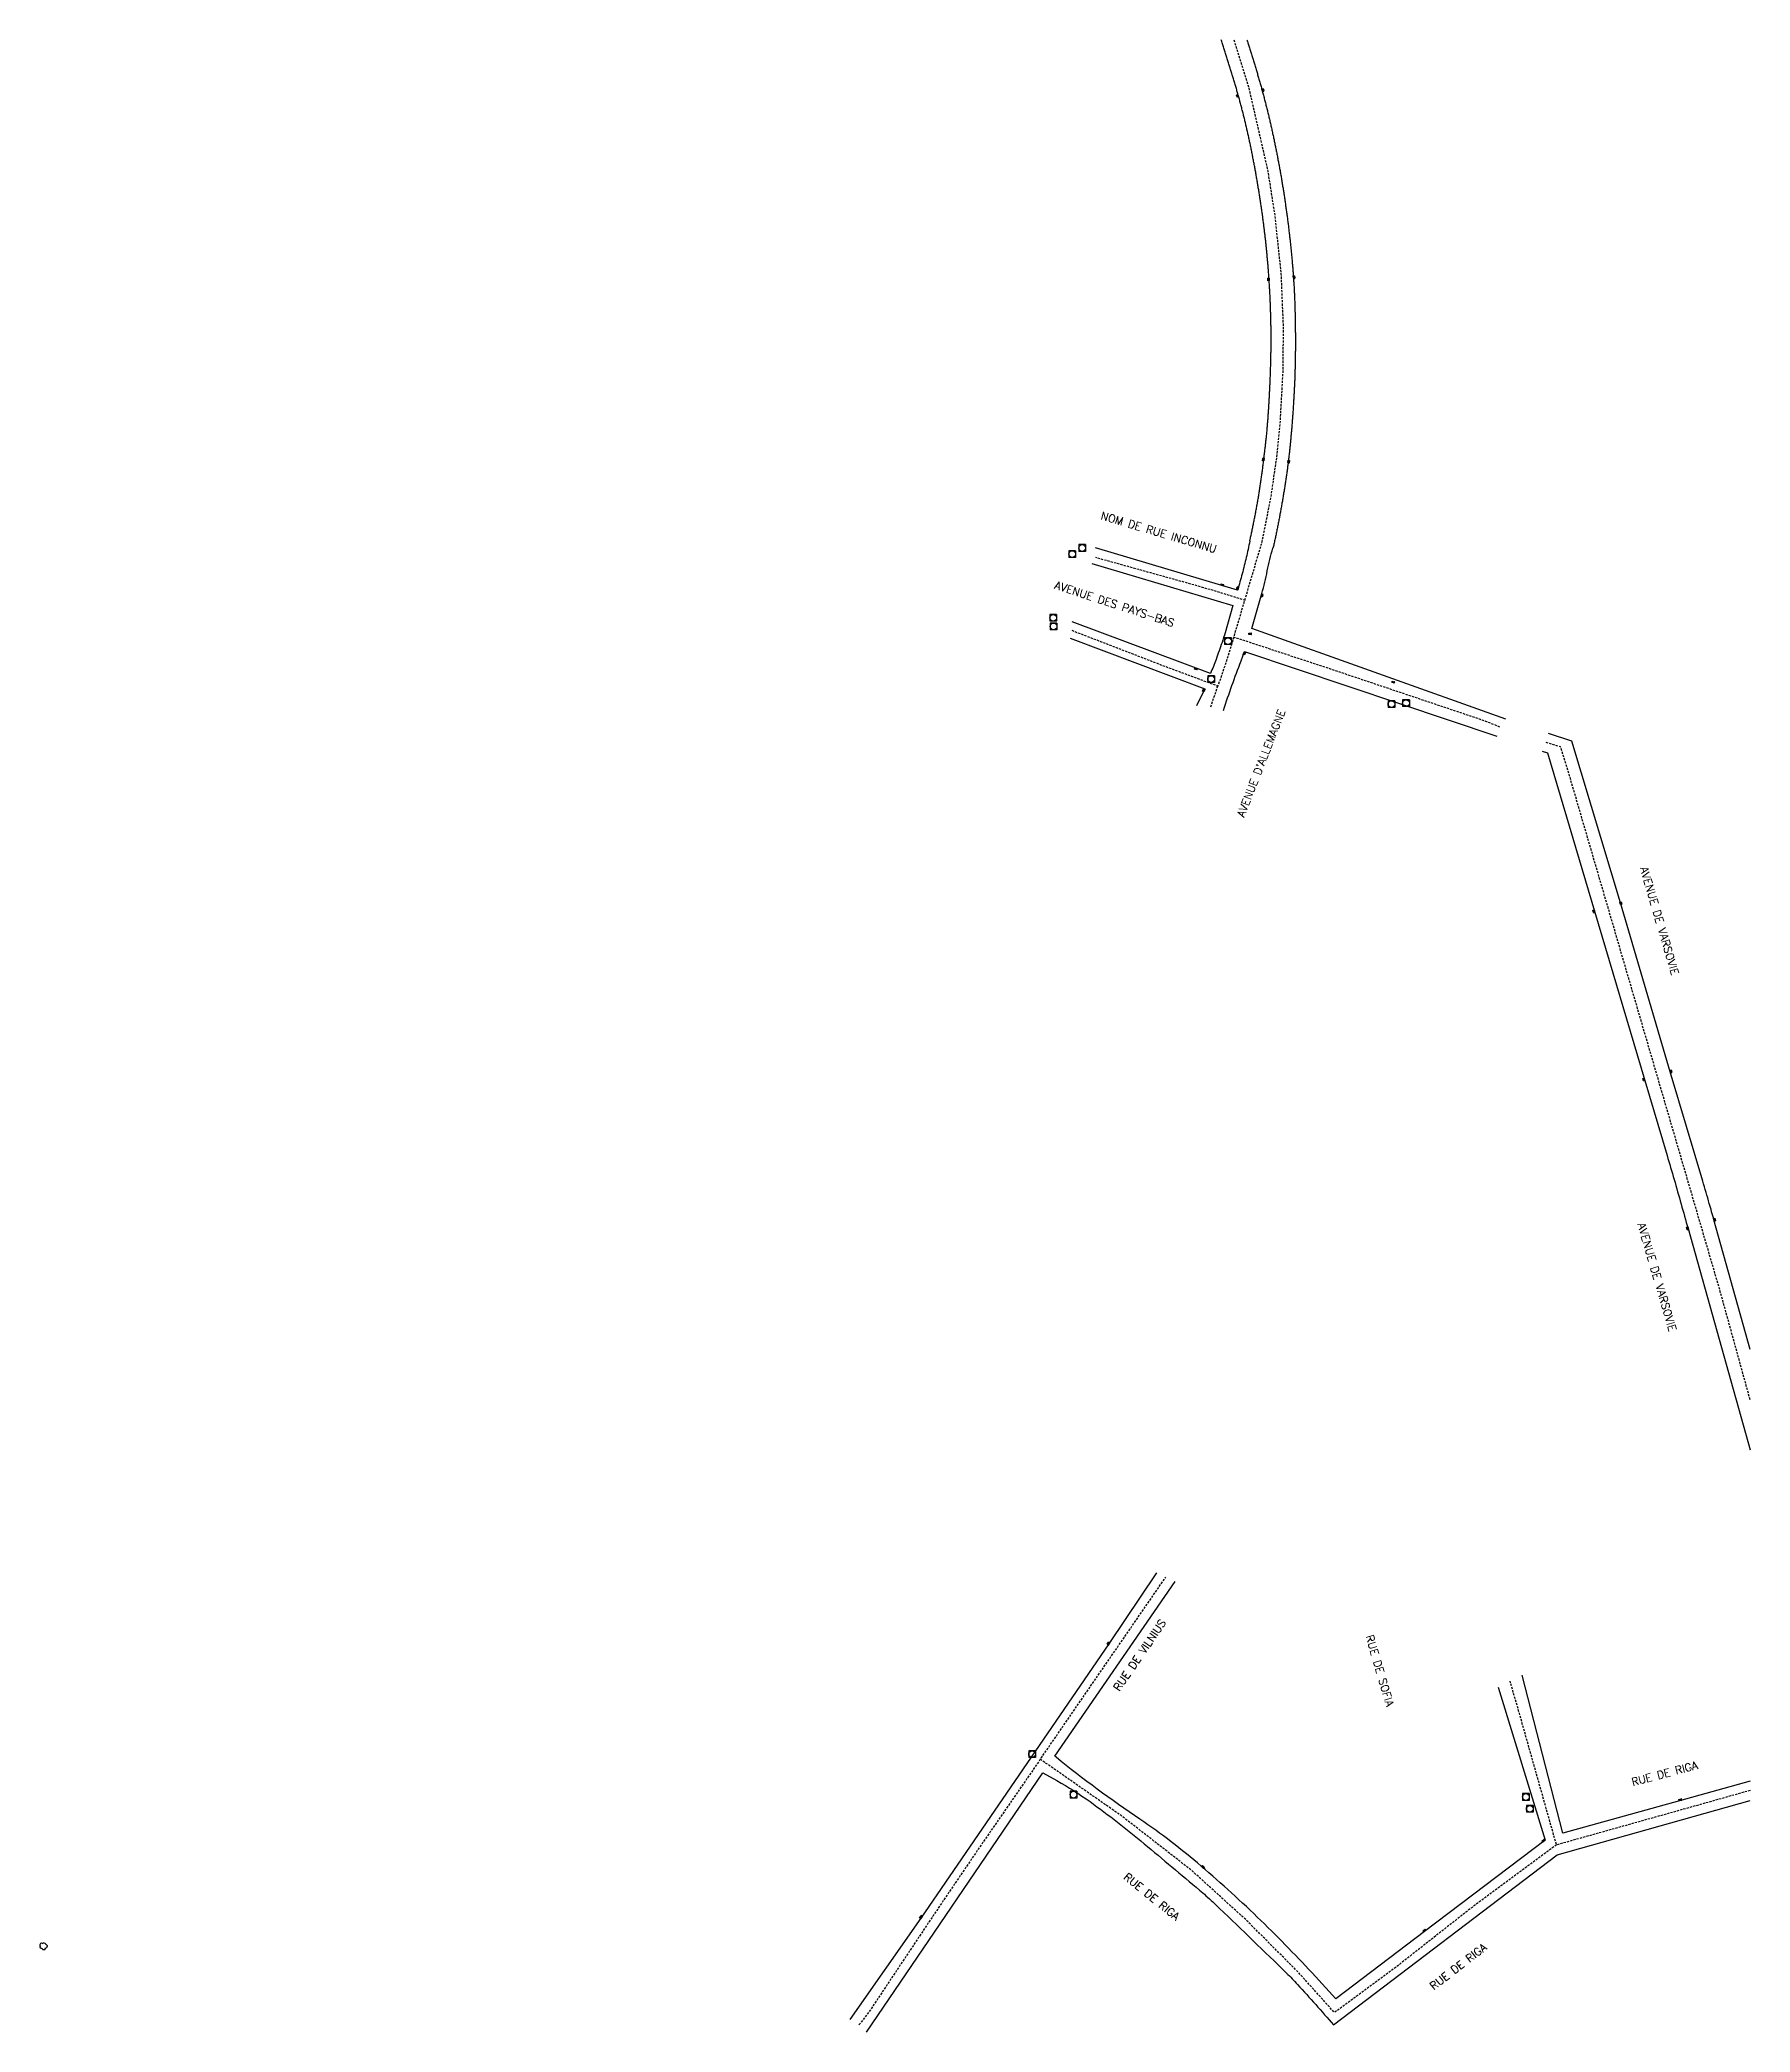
# Model space of a CAD drawing. Header units: millimetres. Extents: x 146014 to 147000, y 143999 to 145000.
# Drawn here: x 146618.5 to 147000, y 144555.5 to 145000 of the extents above; entities that cross this region are included whole.
import ezdxf
from ezdxf.enums import TextEntityAlignment as Align

# ---------------------------------------------------------------- set-up
doc = ezdxf.new("R2010")
doc.units = ezdxf.units.MM
doc.linetypes.add('DASHED', pattern=[0.75, 0.5, -0.25])
doc.layers.get('0').update_dxf_attribs({"linetype": 'CONTINUOUS'})
for name, color, linetype in [('W0001', 6, 'DASHED'), ('W0008', 7, 'CONTINUOUS'), ('W0300', 7, 'CONTINUOUS'), ('W0400', 7, 'CONTINUOUS'), ('W0420', 7, 'CONTINUOUS'), ('W0989', 7, 'CONTINUOUS')]:
    doc.layers.add(name, color=color, linetype=linetype)
doc.styles.get("Standard").update_dxf_attribs({"font": 'romans.shx', "width": 0.85})

msp = doc.modelspace()

# ---------------------------------------------------------------- texts
at = {"layer": 'W0989'}
for s, rotation, p in [('NOM DE RUE INCONNU', 343.4587, (146868.07, 144890.13)), ('AVENUE DES PAYS-BAS', 342.0022, (146858.21, 144874.13)), ("AVENUE D'ALLEMAGNE", 68.6511, (146890.9, 144838.64)), ('AVENUE DE VARSOVIE', 286.3397, (146979.78, 144803.48)), ('AVENUE DE VARSOVIE', 286.3397, (146979.24, 144724)), ('RUE DE VILNIUS', 55.7478, (146863.81, 144639.65)), ('RUE DE SOFIA', 286.3397, (146917.38, 144636.19)), ('RUE DE RIGA', 14.8586, (146980.9, 144613.22)), ('RUE DE RIGA', 321.0822, (146866.51, 144585.78)), ('RUE DE RIGA', 37.5362, (146934.88, 144570.16))]:
    msp.add_text(s, height=1.75, rotation=rotation, dxfattribs=at).set_placement(p, align=Align.MIDDLE)

# ---------------------------------------------------------------- blocks, each defined once
blk = doc.blocks.new('T400')
for p, q in [((-0.15, 0.3), (0.15, 0.3)), ((-0.15, -0.25), (-0.15, 0.3)), ((-0.15, 0.15), (0.15, 0.15)), ((-0.15, 0), (0.15, 0)), ((0.15, 0.3), (0.15, -0.25)), ((-0.15, -0.15), (0.15, -0.15)), ((-0.15, -0.25), (-0.15, -0.3)), ((-0.15, -0.3), (0.15, -0.3)), ((0.15, -0.3), (0.15, -0.25))]:
    blk.add_line(p, q)
blk = doc.blocks.new('T420')
for p, q in [((0.75, 0.75), (-0.75, 0.75)), ((-0.75, 0.75), (-0.75, -0.75)), ((0.75, 0.75), (0.75, -0.75)), ((0.75, -0.75), (-0.75, -0.75))]:
    blk.add_line(p, q)
blk.add_ellipse((0, 0), major_axis=(-0.53, 0.53), ratio=1, start_param=3.926991, end_param=10.210176)
blk = doc.blocks.new('T300')
for p, q in [((-0.8, 0.51), (-0.86, 0.34)), ((-0.86, 0.34), (-0.86, 0.17)), ((-0.86, 0.17), (-0.74, 0.06)), ((-0.69, 0.63), (-0.8, 0.51)), ((-0.8, -0.06), (-0.74, 0.06)), ((-0.74, 0.06), (-0.69, 0.11)), ((-0.57, 0.69), (-0.69, 0.63)), ((-0.46, 0.69), (-0.57, 0.69)), ((-0.29, 0.63), (-0.46, 0.69)), ((-0.29, 0.63), (-0.17, 0.74)), ((-0.23, 0.57), (-0.29, 0.63)), ((-0.17, 0.74), (-0.06, 0.8)), ((-0.06, 0.8), (0.06, 0.8)), ((0.06, 0.8), (0.23, 0.74)), ((0.23, 0.74), (0.34, 0.63)), ((0.34, 0.63), (0.4, 0.51)), ((0.46, 0.46), (0.34, 0.46)), ((0.4, 0.51), (0.4, 0.46)), ((0.57, 0.4), (0.46, 0.46)), ((0.57, 0.4), (0.69, 0.29)), ((0.69, 0.29), (0.74, 0.17)), ((0.74, 0.06), (0.69, -0.17)), ((0.74, 0.17), (0.74, 0.06)), ((-0.8, -0.17), (-0.8, -0.06)), ((-0.8, -0.23), (-0.8, -0.17)), ((-0.74, -0.34), (-0.8, -0.23)), ((-0.69, -0.4), (-0.74, -0.34)), ((-0.51, -0.46), (-0.69, -0.4)), ((-0.4, -0.46), (-0.51, -0.46)), ((-0.4, -0.46), (-0.34, -0.46)), ((-0.34, -0.46), (-0.34, -0.4)), ((-0.34, -0.51), (-0.34, -0.46)), ((-0.29, -0.63), (-0.34, -0.51)), ((-0.17, -0.74), (-0.29, -0.63)), ((-0.06, -0.8), (-0.17, -0.74)), ((0.06, -0.8), (-0.06, -0.8)), ((0.17, -0.74), (0.06, -0.8)), ((0.23, -0.69), (0.17, -0.74)), ((0.29, -0.46), (0.23, -0.46)), ((0.29, -0.63), (0.23, -0.69)), ((0.46, -0.4), (0.29, -0.46)), ((0.34, -0.51), (0.29, -0.63)), ((0.34, -0.51), (0.34, -0.46)), ((0.57, -0.34), (0.46, -0.4)), ((0.63, -0.29), (0.57, -0.34)), ((0.69, -0.17), (0.63, -0.29))]:
    blk.add_line(p, q)

# ---------------------------------------------------------------- linework, layer by layer
at = {"layer": 'W0001', "flags": 128}
for points in [[(146884.79, 145000), (146888.14, 144989.34), (146892.39, 144970.71), (146893.97, 144960.67), (146895.33, 144947.71), (146895.82, 144935.93), (146895.73, 144926.02), (146895.14, 144915.18), (146894.33, 144906.94), (146893.05, 144897.98), (146890.94, 144887.39)], [(146944.17, 144846.69), (146940.43, 144848.18), (146906.08, 144859.73), (146884.83, 144866.73), (146890.94, 144887.39)], [(146887.42, 144874.94), (146877.82, 144877.86), (146854.05, 144884.48)], [(146884.83, 144866.73), (146881.89, 144857.54), (146881.2, 144855.83), (146870.02, 144859.98), (146848.71, 144868.2)], [(146881.2, 144855.83), (146879.52, 144850.94)], [(147000, 144696.63), (146993.41, 144720.5), (146959.71, 144835.81), (146957.68, 144842.27), (146954.26, 144843.33)], [(146956.8, 144597.3), (146937.95, 144583.37), (146921.1, 144570.12), (146907.25, 144559.91), (146899.24, 144568.85), (146887.53, 144580.6), (146875.26, 144591.73), (146859.66, 144603.85), (146841.65, 144616.41), (146850.62, 144629.45), (146869.63, 144657.04)], [(147000, 144609.46), (146990.68, 144606.82), (146956.8, 144597.3), (146948.53, 144626.63), (146946.45, 144633.82)], [(146841.65, 144616.41), (146827.79, 144596.35), (146817.64, 144581.37), (146803.44, 144560.07), (146801.1, 144557.05)]]:
    msp.add_lwpolyline(points, dxfattribs=at)
at = {"layer": 'W0008'}
for p, q in [((146867.53, 144658), (146856.95, 144642.18)), ((146856.95, 144642.18), (146814.97, 144580.98)), ((146814.97, 144580.98), (146799.19, 144558.34))]:
    msp.add_line(p, q, dxfattribs=at)
at = {"layer": 'W0008', "flags": 128}
for points in [[(146888.37, 144888.16), (146888.47, 144888.55), (146888.52, 144888.8), (146888.57, 144889.04), (146888.63, 144889.28), (146888.68, 144889.53), (146888.73, 144889.77), (146888.78, 144890.01), (146888.83, 144890.26), (146888.88, 144890.5), (146888.94, 144890.74), (146888.99, 144890.99), (146889.04, 144891.23), (146889.09, 144891.48), (146889.14, 144891.72), (146889.18, 144891.96), (146889.23, 144892.21), (146889.28, 144892.45), (146889.33, 144892.7), (146889.38, 144892.94), (146889.43, 144893.18), (146889.48, 144893.43), (146889.52, 144893.67), (146889.57, 144893.92), (146889.62, 144894.16), (146889.66, 144894.41), (146889.71, 144894.65), (146889.76, 144894.89), (146889.8, 144895.14), (146889.85, 144895.38), (146889.89, 144895.63), (146889.94, 144895.87), (146889.98, 144896.12), (146890.03, 144896.36), (146890.07, 144896.61), (146890.11, 144896.85), (146890.16, 144897.1), (146890.2, 144897.34), (146890.24, 144897.59), (146890.29, 144897.84), (146890.33, 144898.09), (146890.37, 144898.34), (146890.41, 144898.59), (146890.45, 144898.84), (146890.49, 144899.09), (146890.53, 144899.34), (146890.57, 144899.59), (146890.61, 144899.85), (146890.65, 144900.1), (146890.69, 144900.35), (146890.72, 144900.6), (146890.76, 144900.85), (146890.8, 144901.1), (146890.83, 144901.35), (146890.87, 144901.6), (146890.91, 144901.85), (146890.94, 144902.1), (146890.98, 144902.35), (146891.01, 144902.6), (146891.05, 144902.85), (146891.08, 144903.11), (146891.11, 144903.36), (146891.15, 144903.61), (146891.18, 144903.86), (146891.21, 144904.11), (146891.25, 144904.36), (146891.28, 144904.61), (146891.31, 144904.86), (146891.34, 144905.12), (146891.38, 144905.37), (146891.41, 144905.61), (146891.44, 144905.86), (146891.47, 144906.1), (146891.5, 144906.35), (146891.53, 144906.6), (146891.56, 144906.84), (146891.59, 144907.09), (146891.62, 144907.33), (146891.65, 144907.58), (146891.68, 144907.83), (146891.71, 144908.07), (146891.74, 144908.32), (146891.77, 144908.56), (146891.8, 144908.81), (146891.83, 144909.06), (146891.86, 144909.3), (146891.88, 144909.55), (146891.91, 144909.79), (146891.94, 144910.04), (146891.97, 144910.29), (146891.99, 144910.53), (146892.02, 144910.78), (146892.05, 144911.03), (146892.07, 144911.27), (146892.1, 144911.52), (146892.12, 144911.77), (146892.15, 144912.01), (146892.17, 144912.26), (146892.19, 144912.51), (146892.22, 144912.75), (146892.24, 144913), (146892.26, 144913.25), (146892.28, 144913.49), (146892.3, 144913.74), (146892.32, 144913.99), (146892.34, 144914.23), (146892.36, 144914.48), (146892.38, 144914.73), (146892.4, 144914.98), (146892.42, 144915.23), (146892.44, 144915.47), (146892.46, 144915.72), (146892.48, 144915.97), (146892.49, 144916.22), (146892.51, 144916.47), (146892.53, 144916.72), (146892.54, 144916.97), (146892.56, 144917.22), (146892.58, 144917.47), (146892.59, 144917.71), (146892.61, 144917.96), (146892.63, 144918.21), (146892.64, 144918.46), (146892.66, 144918.71), (146892.67, 144918.96), (146892.69, 144919.21), (146892.7, 144919.46), (146892.72, 144919.71), (146892.73, 144919.96), (146892.74, 144920.2), (146892.76, 144920.45), (146892.77, 144920.7), (146892.78, 144920.95), (146892.8, 144921.2), (146892.81, 144921.45), (146892.82, 144921.7), (146892.83, 144921.95), (146892.85, 144922.2), (146892.86, 144922.45), (146892.87, 144922.7), (146892.88, 144922.95), (146892.89, 144923.19), (146892.9, 144923.44), (146892.91, 144923.69), (146892.92, 144923.94), (146892.93, 144924.19), (146892.94, 144924.44), (146892.95, 144924.69), (146892.96, 144924.94), (146892.97, 144925.19), (146892.98, 144925.44), (146892.99, 144925.69), (146893, 144925.94), (146893.01, 144926.19), (146893.01, 144926.44), (146893.02, 144926.68), (146893.03, 144926.93), (146893.04, 144927.18), (146893.04, 144927.43), (146893.05, 144927.68), (146893.06, 144927.93), (146893.06, 144928.18), (146893.07, 144928.43), (146893.07, 144928.68), (146893.08, 144928.93), (146893.08, 144929.18), (146893.09, 144929.43), (146893.09, 144929.68), (146893.1, 144929.93), (146893.1, 144930.18), (146893.11, 144930.43), (146893.11, 144930.68), (146893.11, 144930.93), (146893.12, 144931.17), (146893.12, 144931.42), (146893.12, 144931.67), (146893.12, 144931.92), (146893.12, 144932.16), (146893.13, 144932.41), (146893.13, 144932.66), (146893.13, 144932.91), (146893.13, 144933.15), (146893.13, 144933.4), (146893.13, 144933.65), (146893.13, 144933.9), (146893.13, 144934.15), (146893.13, 144934.39), (146893.12, 144934.64), (146893.12, 144934.89), (146893.12, 144935.14), (146893.12, 144935.38), (146893.11, 144935.63), (146893.11, 144935.88), (146893.11, 144936.13), (146893.1, 144936.37), (146893.1, 144936.62), (146893.1, 144936.87), (146893.09, 144937.12), (146893.09, 144937.36), (146893.08, 144937.61), (146893.07, 144937.86), (146893.07, 144938.11), (146893.06, 144938.36), (146893.06, 144938.6), (146893.05, 144938.85), (146893.04, 144939.1), (146893.03, 144939.35), (146893.03, 144939.59), (146893.02, 144939.84), (146893.01, 144940.09), (146893, 144940.34), (146892.99, 144940.58), (146892.98, 144940.83), (146892.97, 144941.08), (146892.96, 144941.33), (146892.95, 144941.57), (146892.94, 144941.82), (146892.93, 144942.07), (146892.92, 144942.32), (146892.91, 144942.56), (146892.9, 144942.81), (146892.89, 144943.06), (146892.87, 144943.31), (146892.86, 144943.55), (146892.85, 144943.8), (146892.84, 144944.05), (146892.82, 144944.29), (146892.81, 144944.54), (146892.79, 144944.79), (146892.78, 144945.04), (146892.76, 144945.28), (146892.75, 144945.53), (146892.73, 144945.78), (146892.72, 144946.03), (146892.7, 144946.27), (146892.69, 144946.52), (146892.67, 144946.77), (146892.65, 144947.01), (146892.63, 144947.26), (146892.62, 144947.51), (146892.6, 144947.75), (146892.58, 144948), (146892.56, 144948.25), (146892.54, 144948.5), (146892.52, 144948.74), (146892.5, 144948.99), (146892.48, 144949.24), (146892.46, 144949.48), (146892.44, 144949.73), (146892.42, 144949.98), (146892.4, 144950.22), (146892.38, 144950.47), (146892.36, 144950.72), (146892.34, 144950.96), (146892.31, 144951.21), (146892.29, 144951.46), (146892.27, 144951.7), (146892.25, 144951.95), (146892.22, 144952.2), (146892.2, 144952.44), (146892.17, 144952.69), (146892.15, 144952.93), (146892.13, 144953.18), (146892.1, 144953.43), (146892.08, 144953.67), (146892.05, 144953.92), (146892.02, 144954.17), (146892, 144954.41), (146891.97, 144954.66), (146891.95, 144954.91), (146891.92, 144955.15), (146891.89, 144955.4), (146891.86, 144955.65), (146891.84, 144955.89), (146891.81, 144956.14), (146891.78, 144956.39), (146891.75, 144956.64), (146891.72, 144956.88), (146891.69, 144957.13), (146891.66, 144957.38), (146891.63, 144957.63), (146891.6, 144957.87), (146891.57, 144958.12), (146891.54, 144958.37), (146891.51, 144958.62), (146891.48, 144958.86), (146891.45, 144959.11), (146891.41, 144959.36), (146891.38, 144959.6), (146891.35, 144959.85), (146891.32, 144960.1), (146891.28, 144960.35), (146891.25, 144960.59), (146891.22, 144960.84), (146891.18, 144961.09), (146891.15, 144961.33), (146891.11, 144961.58), (146891.08, 144961.83), (146891.04, 144962.07), (146891.01, 144962.32), (146890.97, 144962.57), (146890.94, 144962.81), (146890.9, 144963.06), (146890.86, 144963.31), (146890.83, 144963.55), (146890.79, 144963.8), (146890.75, 144964.05), (146890.71, 144964.29), (146890.68, 144964.54), (146890.64, 144964.78), (146890.6, 144965.03), (146890.56, 144965.28), (146890.52, 144965.52), (146890.48, 144965.77), (146890.44, 144966.02), (146890.4, 144966.26), (146890.37, 144966.51), (146890.32, 144966.75), (146890.28, 144967), (146890.24, 144967.25), (146890.2, 144967.49), (146890.16, 144967.74), (146890.12, 144967.98), (146890.08, 144968.23), (146890.04, 144968.48), (146889.99, 144968.73), (146889.95, 144968.97), (146889.91, 144969.22), (146889.87, 144969.46), (146889.82, 144969.71), (146889.78, 144969.96), (146889.73, 144970.2), (146889.69, 144970.45), (146889.65, 144970.7), (146889.6, 144970.94), (146889.56, 144971.19), (146889.51, 144971.44), (146889.47, 144971.68), (146889.42, 144971.93), (146889.37, 144972.17), (146889.33, 144972.42), (146889.28, 144972.66), (146889.24, 144972.91), (146889.19, 144973.16), (146889.14, 144973.4), (146889.09, 144973.65), (146889.05, 144973.89), (146889, 144974.14), (146888.95, 144974.38), (146888.9, 144974.63), (146888.85, 144974.87), (146888.8, 144975.12), (146888.75, 144975.37), (146888.7, 144975.61), (146888.65, 144975.86), (146888.6, 144976.1), (146888.55, 144976.35), (146888.5, 144976.59), (146888.45, 144976.84), (146888.4, 144977.08), (146888.34, 144977.33), (146888.29, 144977.57), (146888.24, 144977.81), (146888.19, 144978.06), (146888.13, 144978.3), (146888.08, 144978.55), (146888.03, 144978.79), (146887.97, 144979.04), (146887.92, 144979.28), (146887.86, 144979.53), (146887.81, 144979.77), (146887.75, 144980.01), (146887.7, 144980.25), (146887.64, 144980.49), (146887.58, 144980.73), (146887.53, 144980.98), (146887.47, 144981.22), (146887.41, 144981.46), (146887.35, 144981.7), (146887.3, 144981.94), (146887.24, 144982.18), (146887.18, 144982.42), (146887.12, 144982.66), (146887.06, 144982.9), (146887, 144983.14), (146886.94, 144983.38), (146886.88, 144983.62), (146886.82, 144983.86), (146886.76, 144984.1), (146886.69, 144984.34), (146886.63, 144984.58), (146886.57, 144984.82), (146886.51, 144985.06), (146886.44, 144985.3), (146886.38, 144985.53), (146886.31, 144985.77), (146886.25, 144986.01), (146886.19, 144986.25), (146886.12, 144986.49), (146886.05, 144986.73), (146885.99, 144986.97), (146885.92, 144987.21), (146885.86, 144987.44), (146885.79, 144987.68), (146885.72, 144987.92), (146885.65, 144988.16), (146885.59, 144988.4), (146885.52, 144988.63), (146885.45, 144988.87), (146885.38, 144989.11), (146885.31, 144989.35), (146885.24, 144989.59), (146885.17, 144989.83), (146885.1, 144990.07), (146885.03, 144990.31), (146884.96, 144990.55), (146884.89, 144990.79), (146884.82, 144991.03), (146884.75, 144991.27), (146884.67, 144991.51), (146884.6, 144991.75), (146884.53, 144991.99), (146884.46, 144992.22), (146884.39, 144992.46), (146884.31, 144992.7), (146884.24, 144992.94), (146884.17, 144993.18), (146884.09, 144993.42), (146884.02, 144993.66), (146883.95, 144993.9), (146883.87, 144994.14), (146883.8, 144994.37), (146883.73, 144994.61), (146883.65, 144994.85), (146883.58, 144995.09), (146883.5, 144995.33), (146883.43, 144995.57), (146883.35, 144995.8), (146883.28, 144996.04), (146883.2, 144996.28), (146883.12, 144996.52), (146883.05, 144996.76), (146882.97, 144996.99), (146882.89, 144997.23), (146882.82, 144997.47), (146882.74, 144997.71), (146882.66, 144997.94), (146882.58, 144998.18), (146882.5, 144998.42), (146882.43, 144998.66), (146882.35, 144998.89), (146882.27, 144999.13), (146882.19, 144999.37), (146882.11, 144999.6), (146882.03, 144999.84), (146881.98, 145000)], [(146887.72, 145000), (146887.77, 144999.83), (146887.85, 144999.6), (146887.92, 144999.36), (146888, 144999.13), (146888.08, 144998.89), (146888.15, 144998.66), (146888.23, 144998.42), (146888.3, 144998.19), (146888.38, 144997.95), (146888.45, 144997.71), (146888.53, 144997.48), (146888.6, 144997.24), (146888.68, 144997.01), (146888.75, 144996.77), (146888.83, 144996.53), (146888.9, 144996.3), (146888.97, 144996.06), (146889.05, 144995.82), (146889.12, 144995.59), (146889.19, 144995.35), (146889.26, 144995.11), (146889.34, 144994.87), (146889.41, 144994.63), (146889.48, 144994.39), (146889.56, 144994.15), (146889.63, 144993.91), (146889.7, 144993.67), (146889.77, 144993.42), (146889.84, 144993.18), (146889.92, 144992.94), (146889.99, 144992.7), (146890.06, 144992.46), (146890.13, 144992.22), (146890.2, 144991.98), (146890.27, 144991.74), (146890.34, 144991.5), (146890.41, 144991.26), (146890.48, 144991.01), (146890.55, 144990.77), (146890.62, 144990.53), (146890.68, 144990.29), (146890.75, 144990.05), (146890.82, 144989.81), (146890.89, 144989.56), (146890.96, 144989.32), (146891.02, 144989.08), (146891.09, 144988.84), (146891.16, 144988.6), (146891.22, 144988.35), (146891.29, 144988.11), (146891.35, 144987.87), (146891.42, 144987.63), (146891.48, 144987.38), (146891.55, 144987.14), (146891.61, 144986.9), (146891.68, 144986.65), (146891.74, 144986.41), (146891.8, 144986.17), (146891.87, 144985.92), (146891.93, 144985.68), (146891.99, 144985.44), (146892.05, 144985.19), (146892.11, 144984.95), (146892.18, 144984.71), (146892.24, 144984.46), (146892.3, 144984.22), (146892.36, 144983.98), (146892.42, 144983.73), (146892.48, 144983.49), (146892.53, 144983.25), (146892.59, 144983.01), (146892.65, 144982.76), (146892.71, 144982.52), (146892.76, 144982.28), (146892.82, 144982.04), (146892.88, 144981.79), (146892.93, 144981.55), (146892.99, 144981.31), (146893.05, 144981.07), (146893.1, 144980.82), (146893.16, 144980.58), (146893.21, 144980.34), (146893.26, 144980.09), (146893.32, 144979.85), (146893.37, 144979.61), (146893.43, 144979.36), (146893.48, 144979.12), (146893.53, 144978.88), (146893.58, 144978.63), (146893.64, 144978.39), (146893.69, 144978.15), (146893.74, 144977.9), (146893.79, 144977.66), (146893.84, 144977.42), (146893.89, 144977.17), (146893.94, 144976.93), (146893.99, 144976.68), (146894.04, 144976.44), (146894.09, 144976.2), (146894.14, 144975.95), (146894.19, 144975.71), (146894.24, 144975.46), (146894.29, 144975.22), (146894.34, 144974.98), (146894.38, 144974.73), (146894.43, 144974.49), (146894.48, 144974.24), (146894.53, 144974), (146894.57, 144973.75), (146894.62, 144973.51), (146894.67, 144973.26), (146894.71, 144973.02), (146894.76, 144972.77), (146894.81, 144972.53), (146894.85, 144972.28), (146894.9, 144972.04), (146894.94, 144971.79), (146894.99, 144971.55), (146895.03, 144971.3), (146895.08, 144971.06), (146895.12, 144970.82), (146895.16, 144970.57), (146895.21, 144970.33), (146895.25, 144970.08), (146895.29, 144969.84), (146895.34, 144969.59), (146895.38, 144969.35), (146895.42, 144969.1), (146895.46, 144968.85), (146895.5, 144968.61), (146895.55, 144968.36), (146895.59, 144968.12), (146895.63, 144967.87), (146895.67, 144967.63), (146895.71, 144967.38), (146895.75, 144967.14), (146895.79, 144966.89), (146895.83, 144966.65), (146895.87, 144966.4), (146895.9, 144966.15), (146895.94, 144965.91), (146895.98, 144965.66), (146896.02, 144965.42), (146896.06, 144965.17), (146896.09, 144964.93), (146896.13, 144964.68), (146896.17, 144964.43), (146896.2, 144964.19), (146896.24, 144963.94), (146896.28, 144963.7), (146896.31, 144963.45), (146896.35, 144963.2), (146896.38, 144962.96), (146896.42, 144962.71), (146896.45, 144962.46), (146896.49, 144962.22), (146896.52, 144961.97), (146896.56, 144961.73), (146896.59, 144961.48), (146896.62, 144961.23), (146896.66, 144960.99), (146896.69, 144960.74), (146896.72, 144960.49), (146896.76, 144960.25), (146896.79, 144960), (146896.82, 144959.75), (146896.85, 144959.51), (146896.88, 144959.26), (146896.91, 144959.02), (146896.94, 144958.77), (146896.98, 144958.52), (146897.01, 144958.28), (146897.04, 144958.03), (146897.07, 144957.78), (146897.1, 144957.54), (146897.12, 144957.29), (146897.15, 144957.04), (146897.18, 144956.8), (146897.21, 144956.55), (146897.24, 144956.31), (146897.27, 144956.06), (146897.3, 144955.81), (146897.32, 144955.57), (146897.35, 144955.32), (146897.38, 144955.07), (146897.4, 144954.83), (146897.43, 144954.58), (146897.46, 144954.33), (146897.48, 144954.09), (146897.51, 144953.84), (146897.53, 144953.59), (146897.56, 144953.35), (146897.59, 144953.1), (146897.61, 144952.85), (146897.63, 144952.61), (146897.66, 144952.36), (146897.68, 144952.11), (146897.71, 144951.86), (146897.73, 144951.62), (146897.75, 144951.37), (146897.77, 144951.12), (146897.8, 144950.88), (146897.82, 144950.63), (146897.84, 144950.38), (146897.86, 144950.13), (146897.88, 144949.89), (146897.9, 144949.64), (146897.92, 144949.39), (146897.95, 144949.15), (146897.97, 144948.9), (146897.98, 144948.65), (146898, 144948.4), (146898.02, 144948.16), (146898.04, 144947.91), (146898.06, 144947.66), (146898.08, 144947.41), (146898.1, 144947.16), (146898.11, 144946.91), (146898.13, 144946.66), (146898.15, 144946.41), (146898.16, 144946.16), (146898.18, 144945.91), (146898.19, 144945.66), (146898.21, 144945.41), (146898.22, 144945.16), (146898.24, 144944.91), (146898.25, 144944.66), (146898.27, 144944.41), (146898.28, 144944.16), (146898.29, 144943.91), (146898.3, 144943.66), (146898.32, 144943.41), (146898.33, 144943.16), (146898.34, 144942.91), (146898.35, 144942.66), (146898.36, 144942.41), (146898.37, 144942.16), (146898.38, 144941.91), (146898.39, 144941.66), (146898.4, 144941.41), (146898.41, 144941.16), (146898.42, 144940.91), (146898.42, 144940.66), (146898.43, 144940.41), (146898.44, 144940.16), (146898.45, 144939.9), (146898.45, 144939.65), (146898.46, 144939.4), (146898.47, 144939.15), (146898.47, 144938.9), (146898.48, 144938.65), (146898.48, 144938.4), (146898.49, 144938.15), (146898.49, 144937.9), (146898.5, 144937.65), (146898.5, 144937.4), (146898.51, 144937.15), (146898.51, 144936.9), (146898.51, 144936.64), (146898.52, 144936.39), (146898.52, 144936.14), (146898.52, 144935.89), (146898.53, 144935.64), (146898.53, 144935.39), (146898.53, 144935.14), (146898.53, 144934.89), (146898.54, 144934.64), (146898.54, 144934.39), (146898.54, 144934.14), (146898.54, 144933.88), (146898.54, 144933.63), (146898.54, 144933.38), (146898.54, 144933.13), (146898.54, 144932.88), (146898.54, 144932.63), (146898.54, 144932.38), (146898.54, 144932.13), (146898.54, 144931.88), (146898.54, 144931.63), (146898.54, 144931.37), (146898.54, 144931.12), (146898.54, 144930.87), (146898.54, 144930.62), (146898.53, 144930.37), (146898.53, 144930.12), (146898.53, 144929.87), (146898.53, 144929.62), (146898.52, 144929.37), (146898.52, 144929.12), (146898.52, 144928.87), (146898.51, 144928.61), (146898.51, 144928.36), (146898.5, 144928.11), (146898.5, 144927.86), (146898.49, 144927.61), (146898.49, 144927.36), (146898.48, 144927.11), (146898.47, 144926.86), (146898.47, 144926.61), (146898.46, 144926.36), (146898.45, 144926.1), (146898.45, 144925.85), (146898.44, 144925.6), (146898.43, 144925.35), (146898.42, 144925.1), (146898.41, 144924.85), (146898.4, 144924.6), (146898.39, 144924.35), (146898.39, 144924.1), (146898.38, 144923.85), (146898.37, 144923.6), (146898.35, 144923.36), (146898.34, 144923.11), (146898.33, 144922.86), (146898.32, 144922.61), (146898.31, 144922.36), (146898.3, 144922.11), (146898.29, 144921.86), (146898.27, 144921.61), (146898.26, 144921.36), (146898.25, 144921.11), (146898.23, 144920.86), (146898.22, 144920.61), (146898.21, 144920.36), (146898.19, 144920.11), (146898.18, 144919.86), (146898.16, 144919.61), (146898.15, 144919.36), (146898.13, 144919.12), (146898.12, 144918.87), (146898.1, 144918.62), (146898.08, 144918.37), (146898.07, 144918.12), (146898.05, 144917.87), (146898.03, 144917.62), (146898.02, 144917.37), (146898, 144917.12), (146897.98, 144916.87), (146897.97, 144916.62), (146897.95, 144916.37), (146897.93, 144916.13), (146897.91, 144915.88), (146897.89, 144915.63), (146897.87, 144915.38), (146897.85, 144915.13), (146897.84, 144914.88), (146897.82, 144914.63), (146897.8, 144914.38), (146897.78, 144914.13), (146897.76, 144913.88), (146897.74, 144913.64), (146897.72, 144913.39), (146897.7, 144913.14), (146897.67, 144912.89), (146897.65, 144912.64), (146897.63, 144912.39), (146897.61, 144912.14), (146897.59, 144911.89), (146897.57, 144911.65), (146897.55, 144911.4), (146897.52, 144911.16), (146897.5, 144910.91), (146897.48, 144910.67), (146897.46, 144910.42), (146897.43, 144910.18), (146897.41, 144909.93), (146897.39, 144909.68), (146897.36, 144909.44), (146897.34, 144909.19), (146897.31, 144908.95), (146897.28, 144908.7), (146897.26, 144908.46), (146897.23, 144908.21), (146897.21, 144907.97), (146897.18, 144907.72), (146897.15, 144907.48), (146897.12, 144907.23), (146897.09, 144906.99), (146897.07, 144906.74), (146897.04, 144906.5), (146897.01, 144906.26), (146896.98, 144906.01), (146896.95, 144905.77), (146896.92, 144905.52), (146896.88, 144905.28), (146896.85, 144905.03), (146896.82, 144904.79), (146896.79, 144904.54), (146896.76, 144904.3), (146896.72, 144904.06), (146896.69, 144903.81), (146896.65, 144903.56), (146896.62, 144903.31), (146896.58, 144903.06), (146896.55, 144902.81), (146896.51, 144902.57), (146896.47, 144902.32), (146896.44, 144902.07), (146896.4, 144901.82), (146896.36, 144901.57), (146896.33, 144901.32), (146896.29, 144901.08), (146896.25, 144900.83), (146896.21, 144900.58), (146896.17, 144900.33), (146896.13, 144900.09), (146896.09, 144899.84), (146896.05, 144899.59), (146896.01, 144899.34), (146895.97, 144899.1), (146895.93, 144898.85), (146895.89, 144898.6), (146895.85, 144898.35), (146895.81, 144898.11), (146895.77, 144897.86), (146895.72, 144897.61), (146895.68, 144897.36), (146895.64, 144897.12), (146895.6, 144896.87), (146895.55, 144896.62), (146895.51, 144896.38), (146895.46, 144896.13), (146895.42, 144895.88), (146895.38, 144895.63), (146895.33, 144895.39), (146895.29, 144895.14), (146895.24, 144894.89), (146895.2, 144894.65), (146895.15, 144894.4), (146895.11, 144894.15), (146895.06, 144893.91), (146895.01, 144893.66), (146894.97, 144893.41), (146894.92, 144893.17), (146894.87, 144892.92), (146894.82, 144892.67), (146894.78, 144892.42), (146894.73, 144892.18), (146894.68, 144891.93), (146894.63, 144891.68), (146894.58, 144891.44), (146894.53, 144891.19), (146894.48, 144890.94), (146894.43, 144890.7), (146894.38, 144890.45), (146894.33, 144890.2), (146894.28, 144889.96), (146894.23, 144889.71), (146894.18, 144889.46), (146894.13, 144889.22), (146894.08, 144888.97), (146894.03, 144888.73), (146893.97, 144888.48), (146893.92, 144888.23), (146893.87, 144887.99), (146893.81, 144887.74), (146893.76, 144887.5), (146893.71, 144887.25), (146893.52, 144886.62)]]:
    msp.add_lwpolyline(points, dxfattribs=at)
for points in [[(146888.37, 144888.16, -0.008764), (146887.59, 144884.51, -0.008764), (146886.68, 144880.9, -0.004461), (146885.68, 144877.28, -0.416647), (146885.64, 144877.25), (146853.99, 144886.65)], [(146853.16, 144883.15), (146884.63, 144873.83), (146882.88, 144867.74, -0.012679), (146882.19, 144865.55, -0.007263), (146880.84, 144861.79, -0.003875), (146879.64, 144858.67, -0.408743), (146879.61, 144858.66), (146848.75, 144870.14)], [(146943.78, 144632.49), (146954.3, 144598.36), (146927.32, 144577.97), (146907.56, 144562.95), (146903.01, 144567.93, 0.01529), (146890.87, 144580.43, 0.014782), (146877.55, 144592.58, 0.029427), (146863.84, 144603.04, -0.021822), (146845.15, 144616.85), (146844.86, 144617.08), (146871.73, 144656.09)]]:
    msp.add_lwpolyline(points, format="xyb", dxfattribs=at)
at = {"layer": 'W0008'}
for points in [[(146945.5, 144848.47), (146888.8, 144868.66), (146891.05, 144876.46, 0.021284), (146892.29, 144881.54, -0.021284), (146893.52, 144886.62)], [(146848.33, 144866.53), (146878.36, 144855.23), (146876.5, 144851.46, -0.000879)], [(146882.54, 144850.42, -0.018232), (146886.44, 144861.43), (146887.22, 144863.54), (146921.75, 144851.95), (146943.51, 144844.69)], [(147000, 144707.86), (146991.93, 144736.76, 0.002074), (146990.89, 144740.39, 0.001506), (146989.42, 144745.38), (146982.18, 144769.77), (146971.1, 144807.44), (146960.22, 144843.56), (146955.05, 144845.27)], [(146953.59, 144841.32), (146954.78, 144840.93), (146965.24, 144805.65), (146976.51, 144767.81), (146981.47, 144751.13, -0.002646), (146983.04, 144745.76, -0.001301), (146986.14, 144734.81), (147000, 144685.42)], [(146802.86, 144555.54), (146842.21, 144613.36), (146845.33, 144611.65, -0.030811), (146852.74, 144606.96, -0.017679), (146864.81, 144597.58, -0.000866), (146877.18, 144587.2, -0.007486), (146878.59, 144585.98, -0.008875), (146881.65, 144583.14, -0.001785), (146896.57, 144568.71, -0.014106), (146899.05, 144566.15, -0.006995), (146907.05, 144557.17)]]:
    msp.add_lwpolyline(points, format="xyb", dxfattribs=at)
for points in [[(147000, 144611.55), (146984.27, 144607.12), (146958.2, 144599.91), (146949.11, 144635.15)], [(146907.05, 144557.17), (146956.93, 144595.1), (147000, 144607.23)]]:
    msp.add_lwpolyline(points, dxfattribs=at)

# ---------------------------------------------------------------- block references
at = {"layer": 'W0300'}
msp.add_blockref('T300', (146619.32, 144574.67), dxfattribs=at)
at = {"layer": 'W0400'}
for p, rotation in [((146891.28, 144988.79), 15.35158024724402), ((146885.66, 144987.44), 196.6127104700545), ((146892.56, 144946.58), 183.879863618423), ((146898.24, 144947.07), 3.960794785917671), ((146891.39, 144906.37), 172.8882861275707), ((146897.07, 144905.91), 352.9218506227928), ((146882.24, 144878.38), 73.45871361368025), ((146885.62, 144877.63), 164.4454473508094), ((146891.11, 144876.02), 163.8838678000658), ((146888.47, 144867.52), 90), ((146876.35, 144859.67), 69.58431293367775), ((146887.16, 144863.1), 159.6618084043245), ((146920.37, 144856.72), 70.63380779669025), ((146878.11, 144854.9), 157.9493410646018), ((146971.15, 144807.4), 16.38748202690759), ((146965.16, 144805.57), 16.58207141883708), ((146976.29, 144768.06), 16.58207141883708), ((146982.33, 144769.87), 16.38748202690759), ((146992.06, 144736.78), 15.71730151024997), ((146986.02, 144734.84), 15.67662953078028), ((146856.82, 144642.23), 145.5542614143988), ((146984.43, 144607.37), 105.7322406791867), ((146953.88, 144598.24), 127.0715112726703), ((146877.92, 144592.38), 49.22489496621706), ((146815.02, 144581.22), 145.5542614143988), ((146927.32, 144578.2), 127.0715112726703)]:
    msp.add_blockref('T400', p, dxfattribs=dict(at, rotation=rotation))
at = {"layer": 'W0420'}
for p in [(146850.98, 144886.63), (146848.77, 144885.28), (146844.53, 144871.07), (146844.61, 144869.15), (146883.52, 144865.87), (146879.74, 144857.4), (146919.97, 144851.82), (146923.22, 144852.02), (146839.81, 144617.56), (146849.04, 144608.52), (146949.98, 144608), (146950.83, 144605.36)]:
    msp.add_blockref('T420', p, dxfattribs=at)

msp.set_redraw_order([(e.dxf.handle, doc.entitydb.next_handle()) for e in msp.query("TEXT MTEXT ATTDEF DIMENSION ARC_DIMENSION")])  # texts and dimensions are drawn at this point

doc.saveas('drawing.dxf')
